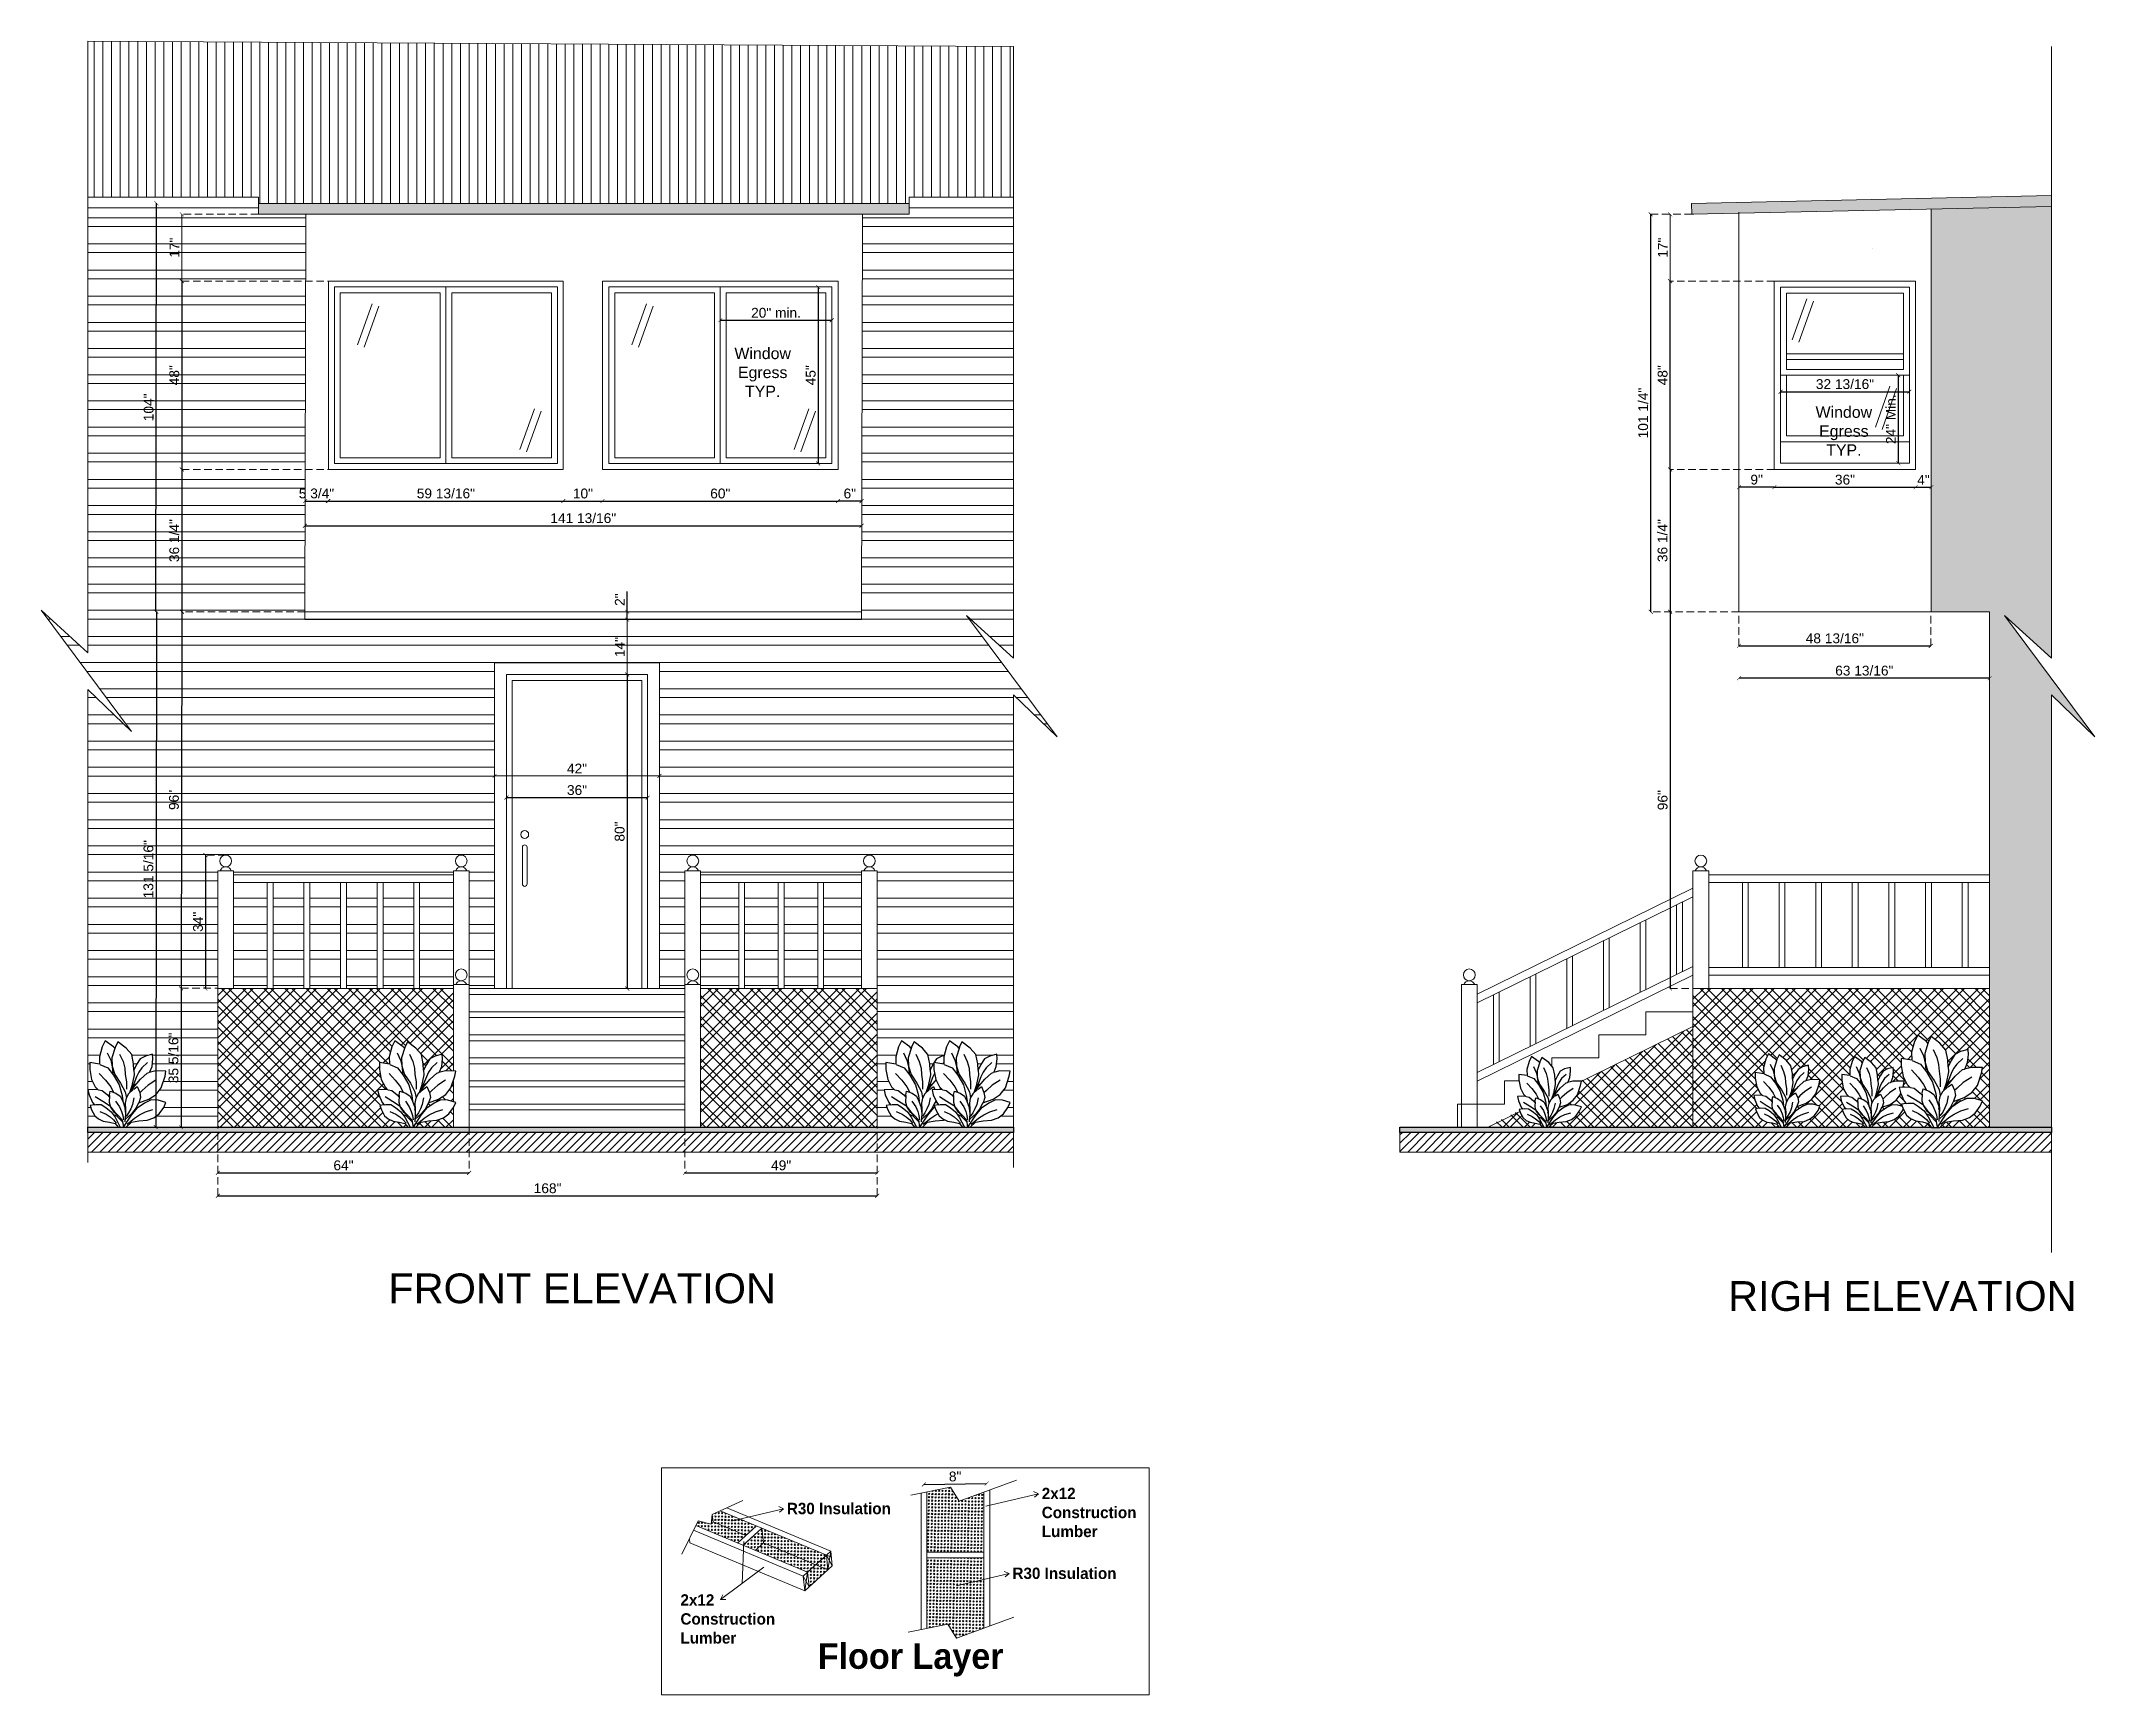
# Model space of a CAD drawing. Header units: millimetres. Extents: x 2124 to 4027, y 208 to 1400.
# Drawn here: x 3316 to 3839, y 537 to 958 of the extents above; entities that cross this region are included whole.
import ezdxf

# ---------------------------------------------------------------- set-up
doc = ezdxf.new("R2010")
doc.units = ezdxf.units.MM
doc.set_wipeout_variables(frame=1)
doc.linetypes.add('HIDDEN', pattern=[9.525, 6.35, -3.175])
doc.layers.get('0').update_dxf_attribs({"lineweight": 0})
doc.layers.add('A_vegetacion', color=251, linetype='Continuous')
for name, color, linetype, lineweight in [('ANNO-DIM', 7, 'Continuous', 0), ('ANNO-SYM', 58, 'Continuous', 0), ('ARC-CLOSETS STRUCTURE', 6, 'Continuous', 9), ('ARC-DOOR AND WINDOWS', 8, 'Continuous', 5), ('ARC-FLOOR SECTION', 1, 'Continuous', 30), ('ARC-HIDDEN LINES', 7, 'HIDDEN', 0), ('ARC-STRUCTURAL WALL', 5, 'Continuous', 20)]:
    doc.layers.add(name, color=color, linetype=linetype, lineweight=lineweight)
doc.layers.add('ARC-HATCH', color=7, linetype='Continuous', lineweight=0, true_color=0x858585)
doc.styles.get("Standard").update_dxf_attribs({"font": 'arial.ttf'})
doc.styles.add('TITTLES', font='', dxfattribs={"height": 2.9})
doc.styles.get('TITTLES').set_extended_font_data('Century Gothic', bold=True)
doc.dimstyles.new('LILI - INCHES', dxfattribs={"dimscale": 0, "dimtxt": 2.5, "dimasz": 1, "dimexe": 1.25, "dimexo": 0.625, "dimtad": 1, "dimdec": 4, "dimzin": 1, "dimlunit": 5, "dimtxsty": 'Standard', "dimblk": 'ARCHTICK', "dimcen": 2.5, "dimse1": 1, "dimse2": 1, "dimadec": 0, "dimazin": 0, "dimtfac": 1, "dimtdec": 4, "dimtmove": 0, "dimatfit": 3, "dimldrblk": 'ARCHTICK', "dimfxl": 1, "dimfrac": 2, "dimarcsym": 0})
pattern_1 = [(43.897615, (410.7737, 0), (0.84837109, -0.01632488), [0.5, -0.7]), (43.897615, (410.98576, -0.0041), (0.84837109, -0.01632488), [0.2, -1]), (43.897615, (410.77775, 0.2121), (0.84837109, -0.01632488), [0.2, -1])]

msp = doc.modelspace()

# ---------------------------------------------------------------- texts
at = {"attachment_point": 1}
for s, width, insert, char_height in [('\\pxqc;Window^JEgress\\PTYP.', 14.629457, (3492.33839, 880.33932), 2.9), ('\\pxqc;Window^JEgress\\PTYP.', 14.629457, (3767.79858, 865.37617), 2.9), ('FRONT ELEVATION ', 310.7584053, (3404.25854, 644.48598), 7.5762723), ('RIGH ELEVATION ', 310.7584053, (3745.62298, 642.53253), 7.5762723)]:
    msp.add_mtext_dynamic_manual_height_columns(s, width=width, gutter_width=37.88136, heights=[0], dxfattribs=dict(at, insert=insert, char_height=char_height))
at = {"attachment_point": 1, "style": 'TITTLES'}
for s, width, gutter_width, insert, char_height in [('R30 Insulation', 28.6036906, 14.5, (3505.81562, 586.05809), 2.9), ('2x12 \\PConstruction Lumber', 36.5863072, 14.5, (3570.76027, 589.88694), 2.9), ('R30 Insulation', 28.6036906, 14.5, (3563.29475, 569.54983), 2.9), ('2x12 \\PConstruction Lumber', 36.5863072, 14.5, (3478.70826, 562.76142), 2.9), ('Floor Layer', 69.5536673, 32.52537, (3513.66722, 550.26372), 6.5050733)]:
    msp.add_mtext_dynamic_manual_height_columns(s, width=width, gutter_width=gutter_width, heights=[0], dxfattribs=dict(at, insert=insert, char_height=char_height))

# ---------------------------------------------------------------- blocks, each defined once
blk = doc.blocks.new('_ArchTick')
at = {"color": 0, "linetype": 'ByBlock', "const_width": 0.15}
blk.add_lwpolyline([(-0.5, -0.5), (0.5, 0.5)], dxfattribs=at)
blk = doc.blocks.new('*D11')
at = {"layer": 'ANNO-DIM', "color": 0, "lineweight": -2, "transparency": 16777216}
blk.add_line((3812.24, 796.14), (3748.4, 796.14), dxfattribs=at)
at = {"layer": 'Defpoints', "color": 0, "transparency": 16777216}
for p in [(3748.4, 813.07), (3812.24, 813.07), (3748.4, 796.14)]:
    blk.add_point(p, dxfattribs=at)
at = {"layer": 'ANNO-DIM', "color": 0, "lineweight": -2, "transparency": 16777216, "rotation": 180}
blk.add_blockref('_ArchTick', (3748.4, 796.14), dxfattribs=at)
at = {"layer": 'ANNO-DIM', "color": 0, "lineweight": -2, "transparency": 16777216}
blk.add_blockref('_ArchTick', (3812.24, 796.14), dxfattribs=at)
at = {"layer": 'ANNO-DIM', "color": 0, "transparency": 16777216, "insert": (3780.32, 798.06), "char_height": 2.5, "attachment_point": 5}
blk.add_mtext('63 13/16"', dxfattribs=at)
blk = doc.blocks.new('*D12')
at = {"layer": 'ANNO-DIM', "color": 0, "lineweight": -2, "transparency": 16777216}
blk.add_line((3725.91, 813.07), (3725.91, 914.32), dxfattribs=at)
at = {"layer": 'Defpoints', "color": 0, "transparency": 16777216}
for p in [(3725.91, 914.32), (3748.4, 914.32), (3748.4, 813.07)]:
    blk.add_point(p, dxfattribs=at)
at = {"layer": 'ANNO-DIM', "color": 0, "lineweight": -2, "transparency": 16777216}
for p, rotation in [((3725.91, 914.32), 90), ((3725.91, 813.07), 270)]:
    blk.add_blockref('_ArchTick', p, dxfattribs=dict(at, rotation=rotation))
at = {"layer": 'ANNO-DIM', "color": 0, "transparency": 16777216, "insert": (3723.99, 863.69), "char_height": 2.5, "attachment_point": 5, "rotation": 90}
blk.add_mtext('101 1/4"', dxfattribs=at)
blk = doc.blocks.new('*D13')
at = {"layer": 'ANNO-DIM', "color": 0, "lineweight": -2, "transparency": 16777216}
blk.add_line((3757.4, 844.81), (3793.4, 844.81), dxfattribs=at)
at = {"layer": 'Defpoints', "color": 0, "transparency": 16777216}
for p in [(3757.4, 849.32), (3793.4, 849.32), (3793.4, 844.81)]:
    blk.add_point(p, dxfattribs=at)
at = {"layer": 'ANNO-DIM', "color": 0, "lineweight": -2, "transparency": 16777216, "rotation": 180}
blk.add_blockref('_ArchTick', (3757.4, 844.81), dxfattribs=at)
at = {"layer": 'ANNO-DIM', "color": 0, "lineweight": -2, "transparency": 16777216}
blk.add_blockref('_ArchTick', (3793.4, 844.81), dxfattribs=at)
at = {"layer": 'ANNO-DIM', "color": 0, "transparency": 16777216, "insert": (3775.4, 846.71), "char_height": 2.5, "attachment_point": 5}
blk.add_mtext('36"', dxfattribs=at)
blk = doc.blocks.new('*D14')
at = {"layer": 'ANNO-DIM', "color": 0, "lineweight": -2, "transparency": 16777216}
blk.add_line((3730.85, 849.32), (3730.85, 897.32), dxfattribs=at)
at = {"layer": 'Defpoints', "color": 0, "transparency": 16777216}
for p in [(3730.85, 897.32), (3793.4, 897.32), (3793.4, 849.32)]:
    blk.add_point(p, dxfattribs=at)
at = {"layer": 'ANNO-DIM', "color": 0, "lineweight": -2, "transparency": 16777216}
for p, rotation in [((3730.85, 897.32), 90), ((3730.85, 849.32), 270)]:
    blk.add_blockref('_ArchTick', p, dxfattribs=dict(at, rotation=rotation))
at = {"layer": 'ANNO-DIM', "color": 0, "transparency": 16777216, "insert": (3728.95, 873.32), "char_height": 2.5, "attachment_point": 5, "rotation": 90}
blk.add_mtext('48"', dxfattribs=at)
blk = doc.blocks.new('*D15')
at = {"layer": 'ANNO-DIM', "color": 0, "lineweight": -2, "transparency": 16777216}
blk.add_line((3730.85, 849.32), (3730.85, 813.07), dxfattribs=at)
at = {"layer": 'Defpoints', "color": 0, "transparency": 16777216}
for p in [(3775.4, 849.32), (3730.85, 813.07), (3748.4, 813.07)]:
    blk.add_point(p, dxfattribs=at)
at = {"layer": 'ANNO-DIM', "color": 0, "lineweight": -2, "transparency": 16777216}
for p, rotation in [((3730.85, 849.32), 90), ((3730.85, 813.07), 270)]:
    blk.add_blockref('_ArchTick', p, dxfattribs=dict(at, rotation=rotation))
at = {"layer": 'ANNO-DIM', "color": 0, "transparency": 16777216, "insert": (3728.93, 831.19), "char_height": 2.5, "attachment_point": 5, "rotation": 90}
blk.add_mtext('36 1/4"', dxfattribs=at)
blk = doc.blocks.new('*D16')
at = {"layer": 'ANNO-DIM', "color": 0, "lineweight": -2, "transparency": 16777216}
blk.add_line((3757.4, 844.81), (3748.4, 844.81), dxfattribs=at)
at = {"layer": 'Defpoints', "color": 0, "transparency": 16777216}
for p in [(3748.4, 860.63), (3757.4, 849.32), (3748.4, 844.81)]:
    blk.add_point(p, dxfattribs=at)
at = {"layer": 'ANNO-DIM', "color": 0, "lineweight": -2, "transparency": 16777216, "rotation": 180}
blk.add_blockref('_ArchTick', (3748.4, 844.81), dxfattribs=at)
at = {"layer": 'ANNO-DIM', "color": 0, "lineweight": -2, "transparency": 16777216}
blk.add_blockref('_ArchTick', (3757.4, 844.81), dxfattribs=at)
at = {"layer": 'ANNO-DIM', "color": 0, "transparency": 16777216, "insert": (3752.9, 846.71), "char_height": 2.5, "attachment_point": 5}
blk.add_mtext('9"', dxfattribs=at)
blk = doc.blocks.new('*U8')
at = {"layer": 'ARC-HATCH'}
h = blk.add_hatch(color=256, dxfattribs=at)
h.dxf.hatch_style = 1
h.paths.add_polyline_path([(0, 63.5), (2358.1, 63.5), (2358.1, 50), (0, 50)])
h = blk.add_hatch(dxfattribs=at)
h.set_pattern_fill('_USER', color=256, scale=15, angle=45, pattern_type=0)
h.set_pattern_definition([(45, (1639.474, -731.37), (-10.6066, 10.6066), [])])
h.paths.add_polyline_path([(0, 50), (2358.1, 50), (2358.1, 0), (0, 0)])
at = {"layer": 'ARC-FLOOR SECTION'}
blk.add_lwpolyline([(0, 63.5), (2358.1, 63.5), (2358.1, 50), (0, 50)], close=True, dxfattribs=at)
at = {"layer": 'ARC-HATCH'}
blk.add_lwpolyline([(0, 50), (2358.1, 50), (2358.1, 0), (0, 0)], close=True, dxfattribs=at)
blk = doc.blocks.new('*D30')
at = {"layer": 'ANNO-DIM', "color": 0, "lineweight": -2, "transparency": 16777216}
blk.add_line((3383.04, 834.98), (3524.85, 834.99), dxfattribs=at)
at = {"layer": 'Defpoints', "color": 0, "transparency": 16777216}
for p in [(3524.85, 834.99), (3383.04, 813.07), (3524.85, 813.07)]:
    blk.add_point(p, dxfattribs=at)
at = {"layer": 'ANNO-DIM', "color": 0, "lineweight": -2, "transparency": 16777216}
for p, rotation in [((3383.04, 834.98), 180.0001617493335), ((3524.85, 834.99), 0.0001617493335182156)]:
    blk.add_blockref('_ArchTick', p, dxfattribs=dict(at, rotation=rotation))
at = {"layer": 'ANNO-DIM', "color": 0, "transparency": 16777216, "insert": (3453.94, 836.9), "char_height": 2.5, "attachment_point": 5, "rotation": 0.0002}
blk.add_mtext('141 13/16"', dxfattribs=at)
blk = doc.blocks.new('*D32')
at = {"layer": 'ANNO-DIM', "color": 0, "lineweight": -2, "transparency": 16777216}
blk.add_line((3351.65, 897.32), (3351.65, 849.32), dxfattribs=at)
at = {"layer": 'Defpoints', "color": 0, "transparency": 16777216}
for p in [(3389.04, 897.32), (3351.65, 849.32), (3389.04, 849.32)]:
    blk.add_point(p, dxfattribs=at)
at = {"layer": 'ANNO-DIM', "color": 0, "lineweight": -2, "transparency": 16777216}
for p, rotation in [((3351.65, 897.32), 90), ((3351.65, 849.32), 270)]:
    blk.add_blockref('_ArchTick', p, dxfattribs=dict(at, rotation=rotation))
at = {"layer": 'ANNO-DIM', "color": 0, "transparency": 16777216, "insert": (3349.75, 873.32), "char_height": 2.5, "attachment_point": 5, "rotation": 90}
blk.add_mtext('48"', dxfattribs=at)
blk = doc.blocks.new('*D33')
at = {"layer": 'ANNO-DIM', "color": 0, "lineweight": -2, "transparency": 16777216}
blk.add_line((3351.65, 849.32), (3351.65, 813.07), dxfattribs=at)
at = {"layer": 'Defpoints', "color": 0, "transparency": 16777216}
for p in [(3389.04, 849.32), (3351.65, 813.07), (3389.04, 813.07)]:
    blk.add_point(p, dxfattribs=at)
at = {"layer": 'ANNO-DIM', "color": 0, "lineweight": -2, "transparency": 16777216}
for p, rotation in [((3351.65, 849.32), 90), ((3351.65, 813.07), 270)]:
    blk.add_blockref('_ArchTick', p, dxfattribs=dict(at, rotation=rotation))
at = {"layer": 'ANNO-DIM', "color": 0, "transparency": 16777216, "insert": (3349.74, 831.19), "char_height": 2.5, "attachment_point": 5, "rotation": 90}
blk.add_mtext('36 1/4"', dxfattribs=at)
blk = doc.blocks.new('*D34')
at = {"layer": 'ANNO-DIM', "color": 0, "lineweight": -2, "transparency": 16777216}
blk.add_line((3351.66, 813.13), (3351.47, 717.13), dxfattribs=at)
at = {"layer": 'Defpoints', "color": 0, "transparency": 16777216}
for p in [(3383.04, 813.07), (3351.47, 717.13), (3382.85, 717.07)]:
    blk.add_point(p, dxfattribs=at)
at = {"layer": 'ANNO-DIM', "color": 0, "lineweight": -2, "transparency": 16777216}
for p, rotation in [((3351.66, 813.13), 89.887273018436), ((3351.47, 717.13), 269.887273018436)]:
    blk.add_blockref('_ArchTick', p, dxfattribs=dict(at, rotation=rotation))
at = {"layer": 'ANNO-DIM', "color": 0, "transparency": 16777216, "insert": (3349.66, 765.13), "char_height": 2.5, "attachment_point": 5, "rotation": 89.8873}
blk.add_mtext('96"', dxfattribs=at)
blk = doc.blocks.new('*D35')
at = {"layer": 'ANNO-DIM', "color": 0, "lineweight": -2, "transparency": 16777216}
blk.add_line((3351.47, 717.07), (3351.47, 681.75), dxfattribs=at)
at = {"layer": 'Defpoints', "color": 0, "transparency": 16777216}
for p in [(3367.35, 717.07), (3351.47, 681.75), (3367.35, 681.75)]:
    blk.add_point(p, dxfattribs=at)
at = {"layer": 'ANNO-DIM', "color": 0, "lineweight": -2, "transparency": 16777216}
for p, rotation in [((3351.47, 717.07), 90), ((3351.47, 681.75), 270)]:
    blk.add_blockref('_ArchTick', p, dxfattribs=dict(at, rotation=rotation))
at = {"layer": 'ANNO-DIM', "color": 0, "transparency": 16777216, "insert": (3349.55, 699.41), "char_height": 2.5, "attachment_point": 5, "rotation": 90}
blk.add_mtext('35 5/16"', dxfattribs=at)
blk = doc.blocks.new('*D36')
at = {"layer": 'ANNO-DIM', "color": 0, "lineweight": -2, "transparency": 16777216}
blk.add_line((3345.18, 813.12), (3345, 681.8), dxfattribs=at)
at = {"layer": 'Defpoints', "color": 0, "transparency": 16777216}
for p in [(3383.04, 813.07), (3345, 681.8), (3382.85, 681.75)]:
    blk.add_point(p, dxfattribs=at)
at = {"layer": 'ANNO-DIM', "color": 0, "lineweight": -2, "transparency": 16777216}
for p, rotation in [((3345.18, 813.12), 89.91759143018892), ((3345, 681.8), 269.917591430189)]:
    blk.add_blockref('_ArchTick', p, dxfattribs=dict(at, rotation=rotation))
at = {"layer": 'ANNO-DIM', "color": 0, "transparency": 16777216, "insert": (3343.17, 747.47), "char_height": 2.5, "attachment_point": 5, "rotation": 89.9176}
blk.add_mtext('131 5/16"', dxfattribs=at)
blk = doc.blocks.new('*D38')
at = {"layer": 'ANNO-DIM', "color": 0, "lineweight": -2, "transparency": 16777216}
blk.add_line((3345.01, 813.15), (3345.23, 917.12), dxfattribs=at)
at = {"layer": 'Defpoints', "color": 0, "transparency": 16777216}
for p in [(3345.23, 917.12), (3383.25, 917.04), (3383.04, 813.07)]:
    blk.add_point(p, dxfattribs=at)
at = {"layer": 'ANNO-DIM', "color": 0, "lineweight": -2, "transparency": 16777216}
for p, rotation in [((3345.23, 917.12), 89.88173871828657), ((3345.01, 813.15), 269.8817387182866)]:
    blk.add_blockref('_ArchTick', p, dxfattribs=dict(at, rotation=rotation))
at = {"layer": 'ANNO-DIM', "color": 0, "transparency": 16777216, "insert": (3343.22, 865.14), "char_height": 2.5, "attachment_point": 5, "rotation": 89.8817}
blk.add_mtext('104"', dxfattribs=at)
blk = doc.blocks.new('*D39')
at = {"layer": 'ANNO-DIM', "color": 0, "lineweight": -2, "transparency": 16777216}
blk.add_line((3389.04, 841.28), (3448.85, 841.28), dxfattribs=at)
at = {"layer": 'Defpoints', "color": 0, "transparency": 16777216}
for p in [(3389.04, 849.32), (3448.85, 849.32), (3448.85, 841.28)]:
    blk.add_point(p, dxfattribs=at)
at = {"layer": 'ANNO-DIM', "color": 0, "lineweight": -2, "transparency": 16777216, "rotation": 180}
blk.add_blockref('_ArchTick', (3389.04, 841.28), dxfattribs=at)
at = {"layer": 'ANNO-DIM', "color": 0, "lineweight": -2, "transparency": 16777216}
blk.add_blockref('_ArchTick', (3448.85, 841.28), dxfattribs=at)
at = {"layer": 'ANNO-DIM', "color": 0, "transparency": 16777216, "insert": (3418.94, 843.2), "char_height": 2.5, "attachment_point": 5}
blk.add_mtext('59 13/16"', dxfattribs=at)
blk = doc.blocks.new('*D40')
at = {"layer": 'ANNO-DIM', "color": 0, "lineweight": -2, "transparency": 16777216}
blk.add_line((3448.85, 841.28), (3458.85, 841.28), dxfattribs=at)
at = {"layer": 'Defpoints', "color": 0, "transparency": 16777216}
for p in [(3448.85, 849.32), (3458.85, 849.32), (3458.85, 841.28)]:
    blk.add_point(p, dxfattribs=at)
at = {"layer": 'ANNO-DIM', "color": 0, "lineweight": -2, "transparency": 16777216, "rotation": 180}
blk.add_blockref('_ArchTick', (3448.85, 841.28), dxfattribs=at)
at = {"layer": 'ANNO-DIM', "color": 0, "lineweight": -2, "transparency": 16777216}
blk.add_blockref('_ArchTick', (3458.85, 841.28), dxfattribs=at)
at = {"layer": 'ANNO-DIM', "color": 0, "transparency": 16777216, "insert": (3453.85, 843.18), "char_height": 2.5, "attachment_point": 5}
blk.add_mtext('10"', dxfattribs=at)
blk = doc.blocks.new('*D41')
at = {"layer": 'ANNO-DIM', "color": 0, "lineweight": -2, "transparency": 16777216}
blk.add_line((3458.85, 841.28), (3518.85, 841.28), dxfattribs=at)
at = {"layer": 'Defpoints', "color": 0, "transparency": 16777216}
for p in [(3458.85, 849.32), (3518.85, 849.32), (3518.85, 841.28)]:
    blk.add_point(p, dxfattribs=at)
at = {"layer": 'ANNO-DIM', "color": 0, "lineweight": -2, "transparency": 16777216, "rotation": 180}
blk.add_blockref('_ArchTick', (3458.85, 841.28), dxfattribs=at)
at = {"layer": 'ANNO-DIM', "color": 0, "lineweight": -2, "transparency": 16777216}
blk.add_blockref('_ArchTick', (3518.85, 841.28), dxfattribs=at)
at = {"layer": 'ANNO-DIM', "color": 0, "transparency": 16777216, "insert": (3488.85, 843.18), "char_height": 2.5, "attachment_point": 5}
blk.add_mtext('60"', dxfattribs=at)
blk = doc.blocks.new('*D42')
at = {"layer": 'ANNO-DIM', "color": 0, "lineweight": -2, "transparency": 16777216}
blk.add_line((3524.85, 841.28), (3518.85, 841.28), dxfattribs=at)
at = {"layer": 'Defpoints', "color": 0, "transparency": 16777216}
for p in [(3518.85, 849.32), (3524.85, 849.32), (3518.85, 841.28)]:
    blk.add_point(p, dxfattribs=at)
at = {"layer": 'ANNO-DIM', "color": 0, "lineweight": -2, "transparency": 16777216, "rotation": 180}
blk.add_blockref('_ArchTick', (3518.85, 841.28), dxfattribs=at)
at = {"layer": 'ANNO-DIM', "color": 0, "lineweight": -2, "transparency": 16777216}
blk.add_blockref('_ArchTick', (3524.85, 841.28), dxfattribs=at)
at = {"layer": 'ANNO-DIM', "color": 0, "transparency": 16777216, "insert": (3521.85, 843.18), "char_height": 2.5, "attachment_point": 5}
blk.add_mtext('6"', dxfattribs=at)
blk = doc.blocks.new('*D43')
at = {"layer": 'ANNO-DIM', "color": 0, "lineweight": -2, "transparency": 16777216}
blk.add_line((3383.1, 841.28), (3388.85, 841.28), dxfattribs=at)
at = {"layer": 'Defpoints', "color": 0, "transparency": 16777216}
for p in [(3383.1, 849.32), (3388.85, 849.32), (3388.85, 841.28)]:
    blk.add_point(p, dxfattribs=at)
at = {"layer": 'ANNO-DIM', "color": 0, "lineweight": -2, "transparency": 16777216, "rotation": 180}
blk.add_blockref('_ArchTick', (3383.1, 841.28), dxfattribs=at)
at = {"layer": 'ANNO-DIM', "color": 0, "lineweight": -2, "transparency": 16777216}
blk.add_blockref('_ArchTick', (3388.85, 841.28), dxfattribs=at)
at = {"layer": 'ANNO-DIM', "color": 0, "transparency": 16777216, "insert": (3385.97, 843.2), "char_height": 2.5, "attachment_point": 5}
blk.add_mtext('5 3/4"', dxfattribs=at)
blk = doc.blocks.new('*D46')
at = {"layer": 'ANNO-DIM', "color": 0, "lineweight": -2, "transparency": 16777216}
blk.add_line((3360.85, 664.28), (3528.85, 664.28), dxfattribs=at)
at = {"layer": 'Defpoints', "color": 0, "transparency": 16777216}
for p in [(3360.85, 681.75), (3528.85, 681.75), (3528.85, 664.28)]:
    blk.add_point(p, dxfattribs=at)
at = {"layer": 'ANNO-DIM', "color": 0, "lineweight": -2, "transparency": 16777216, "rotation": 180}
blk.add_blockref('_ArchTick', (3360.85, 664.28), dxfattribs=at)
at = {"layer": 'ANNO-DIM', "color": 0, "lineweight": -2, "transparency": 16777216}
blk.add_blockref('_ArchTick', (3528.85, 664.28), dxfattribs=at)
at = {"layer": 'ANNO-DIM', "color": 0, "transparency": 16777216, "insert": (3444.85, 666.18), "char_height": 2.5, "attachment_point": 5}
blk.add_mtext('168"', dxfattribs=at)
blk = doc.blocks.new('*D47')
at = {"layer": 'ANNO-DIM', "color": 0, "lineweight": -2, "transparency": 16777216}
blk.add_line((3357.69, 751.07), (3357.69, 717.07), dxfattribs=at)
at = {"layer": 'Defpoints', "color": 0, "transparency": 16777216}
for p in [(3362.85, 751.07), (3357.69, 717.07), (3362.85, 717.07)]:
    blk.add_point(p, dxfattribs=at)
at = {"layer": 'ANNO-DIM', "color": 0, "lineweight": -2, "transparency": 16777216}
for p, rotation in [((3357.69, 751.07), 90), ((3357.69, 717.07), 270)]:
    blk.add_blockref('_ArchTick', p, dxfattribs=dict(at, rotation=rotation))
at = {"layer": 'ANNO-DIM', "color": 0, "transparency": 16777216, "insert": (3355.79, 734.07), "char_height": 2.5, "attachment_point": 5, "rotation": 90}
blk.add_mtext('34"', dxfattribs=at)
blk = doc.blocks.new('*D48')
at = {"layer": 'ANNO-DIM', "color": 0, "lineweight": -2, "transparency": 16777216}
blk.add_line((3360.85, 670.12), (3424.85, 670.12), dxfattribs=at)
at = {"layer": 'Defpoints', "color": 0, "transparency": 16777216}
for p in [(3360.85, 681.75), (3424.85, 681.75), (3424.85, 670.12)]:
    blk.add_point(p, dxfattribs=at)
at = {"layer": 'ANNO-DIM', "color": 0, "lineweight": -2, "transparency": 16777216, "rotation": 180}
blk.add_blockref('_ArchTick', (3360.85, 670.12), dxfattribs=at)
at = {"layer": 'ANNO-DIM', "color": 0, "lineweight": -2, "transparency": 16777216}
blk.add_blockref('_ArchTick', (3424.85, 670.12), dxfattribs=at)
at = {"layer": 'ANNO-DIM', "color": 0, "transparency": 16777216, "insert": (3392.85, 672.02), "char_height": 2.5, "attachment_point": 5}
blk.add_mtext('64"', dxfattribs=at)
blk = doc.blocks.new('*D49')
at = {"layer": 'ANNO-DIM', "color": 0, "lineweight": -2, "transparency": 16777216}
blk.add_line((3479.85, 670.12), (3528.85, 670.12), dxfattribs=at)
at = {"layer": 'Defpoints', "color": 0, "transparency": 16777216}
for p in [(3479.85, 681.75), (3528.85, 681.75), (3528.85, 670.12)]:
    blk.add_point(p, dxfattribs=at)
at = {"layer": 'ANNO-DIM', "color": 0, "lineweight": -2, "transparency": 16777216, "rotation": 180}
blk.add_blockref('_ArchTick', (3479.85, 670.12), dxfattribs=at)
at = {"layer": 'ANNO-DIM', "color": 0, "lineweight": -2, "transparency": 16777216}
blk.add_blockref('_ArchTick', (3528.85, 670.12), dxfattribs=at)
at = {"layer": 'ANNO-DIM', "color": 0, "transparency": 16777216, "insert": (3504.35, 672.02), "char_height": 2.5, "attachment_point": 5}
blk.add_mtext('49"', dxfattribs=at)
blk = doc.blocks.new('Alz-Arbusto-12')
blk.add_wipeout([(0.02, 0), (0.053, 0.031), (0.1, 0.039), (0.152, 0.043), (0.193, 0.058), (0.227, 0.083), (0.255, 0.124), (0.269, 0.155), (0.22, 0.169), (0.177, 0.17), (0.135, 0.149), (0.089, 0.118), (0.084, 0.12), (0.099, 0.152), (0.162, 0.174), (0.207, 0.205), (0.239, 0.246), (0.263, 0.318), (0.269, 0.35), (0.205, 0.351), (0.164, 0.341), (0.168, 0.345), (0.182, 0.379), (0.187, 0.426), (0.185, 0.456), (0.141, 0.444), (0.108, 0.426), (0.086, 0.392), (0.068, 0.355), (0.066, 0.396), (0.055, 0.453), (0.02, 0.494), (-0.032, 0.532), (-0.051, 0.494), (-0.058, 0.502), (-0.11, 0.54), (-0.129, 0.502), (-0.146, 0.44), (-0.145, 0.393), (-0.207, 0.403), (-0.207, 0.361), (-0.196, 0.297), (-0.172, 0.251), (-0.154, 0.233), (-0.17, 0.236), (-0.218, 0.233), (-0.211, 0.202), (-0.19, 0.154), (-0.178, 0.14), (-0.205, 0.135), (-0.195, 0.108), (-0.175, 0.072), (-0.152, 0.052), (-0.122, 0.038), (-0.083, 0.032), (-0.048, 0.023), (-0.029, 0)])
blk.add_lwpolyline([(0.02, 0), (0.053, 0.031), (0.1, 0.039), (0.152, 0.043), (0.193, 0.058), (0.227, 0.083), (0.255, 0.124), (0.269, 0.155), (0.22, 0.169), (0.177, 0.17), (0.135, 0.149), (0.089, 0.118), (0.084, 0.12), (0.099, 0.152), (0.162, 0.174), (0.207, 0.205), (0.239, 0.246), (0.263, 0.318), (0.269, 0.35), (0.205, 0.351), (0.164, 0.341), (0.168, 0.345), (0.182, 0.379), (0.187, 0.426), (0.185, 0.456), (0.141, 0.444), (0.108, 0.426), (0.086, 0.392), (0.068, 0.355), (0.066, 0.396), (0.055, 0.453), (0.02, 0.494), (-0.032, 0.532), (-0.051, 0.494), (-0.058, 0.502), (-0.11, 0.54), (-0.129, 0.502), (-0.146, 0.44), (-0.145, 0.393), (-0.207, 0.403), (-0.207, 0.361), (-0.196, 0.297), (-0.172, 0.251), (-0.154, 0.233), (-0.17, 0.236), (-0.218, 0.233), (-0.211, 0.202), (-0.19, 0.154), (-0.178, 0.14), (-0.205, 0.135), (-0.195, 0.108), (-0.175, 0.072), (-0.152, 0.052), (-0.122, 0.038), (-0.083, 0.032), (-0.048, 0.023), (-0.029, 0)], close=True)
for points in [[(-0.048, 0.497), (-0.069, 0.432), (-0.067, 0.38), (-0.05, 0.328), (-0.014, 0.275), (0.015, 0.221), (0.022, 0.184)], [(-0.143, 0.392), (-0.094, 0.371), (-0.058, 0.325), (-0.023, 0.265), (-0.005, 0.198), (0, 0.162)], [(-0.097, 0.464), (-0.076, 0.418), (-0.066, 0.376), (-0.062, 0.337), (-0.061, 0.329)], [(-0.02, 0.456), (0.001, 0.41), (0.012, 0.368), (0.015, 0.329), (0.022, 0.283), (0.022, 0.237)], [(0.154, 0.403), (0.118, 0.371), (0.1, 0.344), (0.086, 0.315), (0.069, 0.27), (0.052, 0.236)], [(-0.147, 0.336), (-0.108, 0.294), (-0.076, 0.251), (-0.058, 0.217)], [(0.068, 0.355), (0.07, 0.326), (0.056, 0.258), (0.041, 0.214)], [(0.092, 0.279), (0.073, 0.262), (0.052, 0.228)], [(0.055, 0.256), (0.055, 0.245)], [(0.056, 0.229), (0.064, 0.246), (0.11, 0.299), (0.152, 0.338), (0.163, 0.341)], [(0.068, 0.238), (0.089, 0.253), (0.105, 0.217), (0.111, 0.186), (0.1, 0.153)], [(0.206, 0.294), (0.157, 0.262), (0.121, 0.23), (0.105, 0.215)], [(-0.178, 0.14), (-0.168, 0.142), (-0.135, 0.141), (-0.106, 0.123), (-0.073, 0.096), (-0.049, 0.062), (-0.016, 0)], [(-0.172, 0.191), (-0.126, 0.163), (-0.083, 0.135), (-0.052, 0.096), (-0.023, 0.067)], [(-0.152, 0.233), (-0.13, 0.229), (-0.096, 0.201), (-0.085, 0.189)], [(-0.084, 0.197), (-0.086, 0.156), (-0.077, 0.126), (-0.058, 0.099), (-0.029, 0.074), (-0.004, 0.047), (0.003, 0.001)], [(-0.084, 0.2), (-0.079, 0.225), (-0.043, 0.212), (-0.016, 0.193), (-0.001, 0.162), (0.013, 0.123), (0.016, 0.081), (0.013, 0.034)], [(-0.045, 0.162), (-0.021, 0.127), (-0.009, 0.099), (-0.001, 0.073), (0.003, 0.045)], [(0.016, 0.122), (0.012, 0.108)], [(0.065, 0.236), (0.035, 0.209), (0.02, 0.181), (0.014, 0.149), (0.017, 0.11), (0.016, 0.073), (0.015, 0.073)], [(0.068, 0.184), (0.06, 0.142), (0.049, 0.114), (0.036, 0.089), (0.02, 0.067)], [(-0.143, 0.099), (-0.105, 0.082), (-0.08, 0.064), (-0.059, 0.046), (-0.041, 0.025)], [(-0.063, 0.081), (-0.04, 0.072), (-0.002, 0.033)], [(0.005, 0), (0.054, 0.075)], [(0.084, 0.12), (0.054, 0.084), (0.019, 0.052)], [(0.026, 0.018), (0.072, 0.057), (0.104, 0.078), (0.142, 0.096), (0.188, 0.11)], [(0.054, 0.075), (0.089, 0.118)]]:
    blk.add_lwpolyline(points)
blk = doc.blocks.new('A$C4913c41c')
at = {"layer": 'A_vegetacion', "xscale": 1.140165020658458, "yscale": 1.140165020658458, "zscale": 1.140165020658458}
blk.add_blockref('Alz-Arbusto-12', (-0.307, 0), dxfattribs=at)
blk = doc.blocks.new('*D52')
at = {"layer": 'ANNO-DIM', "color": 0, "lineweight": -2, "transparency": 16777216}
blk.add_line((3730.85, 813.07), (3730.85, 717.07), dxfattribs=at)
at = {"layer": 'Defpoints', "color": 0, "transparency": 16777216}
for p in [(3748.4, 813.07), (3730.85, 717.07), (3748.4, 717.07)]:
    blk.add_point(p, dxfattribs=at)
at = {"layer": 'ANNO-DIM', "color": 0, "lineweight": -2, "transparency": 16777216}
for p, rotation in [((3730.85, 813.07), 90), ((3730.85, 717.07), 270)]:
    blk.add_blockref('_ArchTick', p, dxfattribs=dict(at, rotation=rotation))
at = {"layer": 'ANNO-DIM', "color": 0, "transparency": 16777216, "insert": (3728.95, 765.07), "char_height": 2.5, "attachment_point": 5, "rotation": 90}
blk.add_mtext('96"', dxfattribs=at)
blk = doc.blocks.new('*D53')
at = {"layer": 'ANNO-DIM', "color": 0, "lineweight": -2, "transparency": 16777216}
blk.add_line((3793.4, 844.81), (3797.4, 844.81), dxfattribs=at)
at = {"layer": 'Defpoints', "color": 0, "transparency": 16777216}
for p in [(3793.4, 849.32), (3797.4, 849.32), (3797.4, 844.81)]:
    blk.add_point(p, dxfattribs=at)
at = {"layer": 'ANNO-DIM', "color": 0, "lineweight": -2, "transparency": 16777216, "rotation": 180}
blk.add_blockref('_ArchTick', (3793.4, 844.81), dxfattribs=at)
at = {"layer": 'ANNO-DIM', "color": 0, "lineweight": -2, "transparency": 16777216}
blk.add_blockref('_ArchTick', (3797.4, 844.81), dxfattribs=at)
at = {"layer": 'ANNO-DIM', "color": 0, "transparency": 16777216, "insert": (3795.4, 846.68), "char_height": 2.5, "attachment_point": 5}
blk.add_mtext('4"', dxfattribs=at)
blk = doc.blocks.new('*D54')
at = {"layer": 'ANNO-DIM', "color": 0, "lineweight": -2, "transparency": 16777216}
blk.add_line((3465.13, 797.07), (3465.13, 717.07), dxfattribs=at)
at = {"layer": 'Defpoints', "color": 0, "transparency": 16777216}
for p in [(3465.74, 797.07), (3465.13, 717.07), (3465.74, 717.07)]:
    blk.add_point(p, dxfattribs=at)
at = {"layer": 'ANNO-DIM', "color": 0, "lineweight": -2, "transparency": 16777216}
for p, rotation in [((3465.13, 797.07), 90), ((3465.13, 717.07), 270)]:
    blk.add_blockref('_ArchTick', p, dxfattribs=dict(at, rotation=rotation))
at = {"layer": 'ANNO-DIM', "color": 0, "transparency": 16777216, "insert": (3463.22, 757.07), "char_height": 2.5, "attachment_point": 5, "rotation": 90}
blk.add_mtext('80"', dxfattribs=at)
blk = doc.blocks.new('*D55')
at = {"layer": 'ANNO-DIM', "color": 0, "lineweight": -2, "transparency": 16777216}
blk.add_line((3434.35, 765.72), (3470.35, 765.72), dxfattribs=at)
at = {"layer": 'Defpoints', "color": 0, "transparency": 16777216}
for p in [(3434.35, 764.9), (3470.35, 765.72), (3470.35, 764.9)]:
    blk.add_point(p, dxfattribs=at)
at = {"layer": 'ANNO-DIM', "color": 0, "lineweight": -2, "transparency": 16777216, "rotation": 180}
blk.add_blockref('_ArchTick', (3434.35, 765.72), dxfattribs=at)
at = {"layer": 'ANNO-DIM', "color": 0, "lineweight": -2, "transparency": 16777216}
blk.add_blockref('_ArchTick', (3470.35, 765.72), dxfattribs=at)
at = {"layer": 'ANNO-DIM', "color": 0, "transparency": 16777216, "insert": (3452.35, 767.62), "char_height": 2.5, "attachment_point": 5}
blk.add_mtext('36"', dxfattribs=at)
blk = doc.blocks.new('*D58')
at = {"layer": 'ANNO-DIM', "color": 0, "lineweight": -2, "transparency": 16777216}
for p, q in [((3465.13, 813.07), (3465.13, 818.23)), ((3465.13, 811.07), (3465.13, 813.07))]:
    blk.add_line(p, q, dxfattribs=at)
at = {"layer": 'Defpoints', "color": 0, "transparency": 16777216}
for p in [(3465.13, 813.07), (3465.74, 813.07), (3465.74, 811.07)]:
    blk.add_point(p, dxfattribs=at)
at = {"layer": 'ANNO-DIM', "color": 0, "lineweight": -2, "transparency": 16777216}
for p, rotation in [((3465.13, 813.07), 90), ((3465.13, 811.07), 270)]:
    blk.add_blockref('_ArchTick', p, dxfattribs=dict(at, rotation=rotation))
at = {"layer": 'ANNO-DIM', "color": 0, "transparency": 16777216, "insert": (3463.25, 816.15), "char_height": 2.5, "attachment_point": 5, "rotation": 90}
blk.add_mtext('2"', dxfattribs=at)
blk = doc.blocks.new('*U59')
at = {"layer": 'ARC-HATCH'}
h = blk.add_hatch(color=256, dxfattribs=at)
h.dxf.hatch_style = 1
h.paths.add_polyline_path([(0, 63.5), (1659.6, 63.5), (1659.6, 50), (0, 50)])
h = blk.add_hatch(dxfattribs=at)
h.set_pattern_fill('_USER', color=256, scale=15, angle=45, pattern_type=0)
h.set_pattern_definition([(45, (941.015, -731.37), (-10.6066, 10.6066), [])])
h.paths.add_polyline_path([(0, 50), (1659.6, 50), (1659.6, 0), (0, 0)])
at = {"layer": 'ARC-FLOOR SECTION'}
blk.add_lwpolyline([(0, 63.5), (1659.6, 63.5), (1659.6, 50), (0, 50)], close=True, dxfattribs=at)
at = {"layer": 'ARC-HATCH'}
blk.add_lwpolyline([(0, 50), (1659.6, 50), (1659.6, 0), (0, 0)], close=True, dxfattribs=at)
blk = doc.blocks.new('*D164')
at = {"color": 0, "lineweight": -2, "transparency": 16777216}
blk.add_line((3540.72, 590.74), (3556.72, 590.98), dxfattribs=at)
at = {"layer": 'Defpoints', "color": 0, "transparency": 16777216}
for p in [(3540.75, 588.53), (3556.72, 590.98), (3556.75, 588.78)]:
    blk.add_point(p, dxfattribs=at)
at = {"color": 0, "lineweight": -2, "transparency": 16777216}
for p, rotation in [((3540.72, 590.74), 180.872048013081), ((3556.72, 590.98), 0.8720480130809886)]:
    blk.add_blockref('_ArchTick', p, dxfattribs=dict(at, rotation=rotation))
at = {"color": 0, "transparency": 16777216, "insert": (3548.69, 592.76), "char_height": 2.5, "attachment_point": 5, "rotation": 0.872}
blk.add_mtext('8"', dxfattribs=at)
blk = doc.blocks.new('*D165')
at = {"color": 0, "lineweight": -2, "transparency": 16777216}
blk.add_line((3748.4, 804.37), (3797.24, 804.37), dxfattribs=at)
at = {"layer": 'Defpoints', "color": 0, "transparency": 16777216}
for p in [(3748.4, 804.37), (3797.24, 804.37), (3797.24, 804.37)]:
    blk.add_point(p, dxfattribs=at)
at = {"color": 0, "lineweight": -2, "transparency": 16777216, "rotation": 180}
blk.add_blockref('_ArchTick', (3748.4, 804.37), dxfattribs=at)
at = {"color": 0, "lineweight": -2, "transparency": 16777216}
blk.add_blockref('_ArchTick', (3797.24, 804.37), dxfattribs=at)
at = {"color": 0, "transparency": 16777216, "insert": (3772.82, 806.29), "char_height": 2.5, "attachment_point": 5}
blk.add_mtext('48 13/16"', dxfattribs=at)
blk = doc.blocks.new('*D239')
at = {"layer": 'ANNO-DIM', "color": 0, "lineweight": -2, "transparency": 16777216}
blk.add_line((3488.85, 887.32), (3517.25, 887.32), dxfattribs=at)
at = {"layer": 'Defpoints', "color": 0, "transparency": 16777216}
for p in [(3488.85, 884.37), (3517.25, 887.32), (3517.25, 884.37)]:
    blk.add_point(p, dxfattribs=at)
at = {"layer": 'ANNO-DIM', "color": 0, "lineweight": -2, "transparency": 16777216, "rotation": 180}
blk.add_blockref('_ArchTick', (3488.85, 887.32), dxfattribs=at)
at = {"layer": 'ANNO-DIM', "color": 0, "lineweight": -2, "transparency": 16777216}
blk.add_blockref('_ArchTick', (3517.25, 887.32), dxfattribs=at)
at = {"layer": 'ANNO-DIM', "color": 0, "transparency": 16777216, "insert": (3503.05, 889.22), "char_height": 2.5, "attachment_point": 5}
blk.add_mtext('20" min.', dxfattribs=at)
blk = doc.blocks.new('*D240')
at = {"layer": 'ANNO-DIM', "color": 0, "lineweight": -2, "transparency": 16777216}
blk.add_line((3513.79, 895.82), (3513.79, 850.82), dxfattribs=at)
at = {"layer": 'Defpoints', "color": 0, "transparency": 16777216}
for p in [(3503.05, 895.82), (3503.05, 850.82), (3513.79, 850.82)]:
    blk.add_point(p, dxfattribs=at)
at = {"layer": 'ANNO-DIM', "color": 0, "lineweight": -2, "transparency": 16777216}
for p, rotation in [((3513.79, 895.82), 90), ((3513.79, 850.82), 270)]:
    blk.add_blockref('_ArchTick', p, dxfattribs=dict(at, rotation=rotation))
at = {"layer": 'ANNO-DIM', "color": 0, "transparency": 16777216, "insert": (3511.9, 873.32), "char_height": 2.5, "attachment_point": 5, "rotation": 90}
blk.add_mtext('45"', dxfattribs=at)
blk = doc.blocks.new('*D241')
at = {"layer": 'ANNO-DIM', "color": 0, "lineweight": -2, "transparency": 16777216}
blk.add_line((3788.99, 873.32), (3788.99, 850.91), dxfattribs=at)
at = {"layer": 'Defpoints', "color": 0, "transparency": 16777216}
for p in [(3787.74, 873.32), (3787.74, 850.91), (3788.99, 850.91)]:
    blk.add_point(p, dxfattribs=at)
at = {"layer": 'ANNO-DIM', "color": 0, "lineweight": -2, "transparency": 16777216}
for p, rotation in [((3788.99, 873.32), 90), ((3788.99, 850.91), 270)]:
    blk.add_blockref('_ArchTick', p, dxfattribs=dict(at, rotation=rotation))
at = {"layer": 'ANNO-DIM', "color": 0, "transparency": 16777216, "insert": (3787.1, 862.11), "char_height": 2.5, "attachment_point": 5, "rotation": 90}
blk.add_mtext('24" Min.', dxfattribs=at)
blk = doc.blocks.new('*D242')
at = {"layer": 'ANNO-DIM', "color": 0, "lineweight": -2, "transparency": 16777216}
blk.add_line((3758.99, 869.13), (3791.8, 869.13), dxfattribs=at)
at = {"layer": 'Defpoints', "color": 0, "transparency": 16777216}
for p in [(3791.8, 869.13), (3758.99, 850.91), (3791.8, 850.91)]:
    blk.add_point(p, dxfattribs=at)
at = {"layer": 'ANNO-DIM', "color": 0, "lineweight": -2, "transparency": 16777216, "rotation": 180}
blk.add_blockref('_ArchTick', (3758.99, 869.13), dxfattribs=at)
at = {"layer": 'ANNO-DIM', "color": 0, "lineweight": -2, "transparency": 16777216}
blk.add_blockref('_ArchTick', (3791.8, 869.13), dxfattribs=at)
at = {"layer": 'ANNO-DIM', "color": 0, "transparency": 16777216, "insert": (3775.4, 871.05), "char_height": 2.5, "attachment_point": 5}
blk.add_mtext('32 13/16"', dxfattribs=at)

# ---------------------------------------------------------------- dimensions: what is measured, and where the dimension line sits
dim = msp.add_linear_dim(base=(3797.23937, 804.36724), p1=(3748.39606, 804.36724), p2=(3797.23937, 804.36724), dimstyle='LILI - INCHES', override={"dimpost": '"'})
dim.commit()
dim.dimension.update_dxf_attribs({"geometry": '*D165', "text_midpoint": (3772.81772, 806.28573)})
dim = msp.add_aligned_dim(p1=(3540.75107, 588.53391), p2=(3556.75107, 588.77745), distance=2.20739, text='8"', dimstyle='LILI - INCHES', override={"dimpost": '"'})
dim.commit()
dim.dimension.update_dxf_attribs({"geometry": '*D164', "text_midpoint": (3548.68854, 592.76402)})
at = {"layer": 'ANNO-DIM'}
for p1, p2, distance, picture, middle in [((3383.03792, 813.06761), (3383.25253, 917.04276), 38.02369, '*D38', (3343.22019, 865.13759)), ((3389.03792, 897.31761), (3389.03792, 849.31761), -37.38409, '*D32', (3349.75239, 873.31761)), ((3389.03792, 849.31761), (3389.03792, 813.06761), -37.38409, '*D33', (3349.73534, 831.19261)), ((3383.03791, 813.06721), (3524.84904, 813.06761), 21.91746, '*D30', (3453.94341, 836.90335)), ((3465.73862, 811.06721), (3465.73862, 813.06761), 0.61283, '*D58', (3463.24567, 816.15066)), ((3383.03792, 813.06761), (3382.84904, 717.06761), -31.37783, '*D34', (3349.66428, 765.13309)), ((3748.39606, 813.06761), (3748.39606, 717.06761), -17.54273, '*D52', (3728.9519, 765.06761)), ((3465.73862, 797.06761), (3465.73862, 717.06761), -0.61283, '*D54', (3463.22436, 757.06761)), ((3434.34904, 764.90351), (3470.34904, 764.90351), 0.81644, '*D55', (3452.34904, 767.62224)), ((3362.84904, 751.06935), (3362.84904, 717.06761), -5.16037, '*D47', (3355.78638, 734.06848)), ((3360.84904, 681.74878), (3528.84904, 681.74878), -17.47002, '*D46', (3444.84904, 666.1802)), ((3360.84904, 681.74878), (3424.84904, 681.74878), -11.62796, '*D48', (3392.84904, 672.02226)), ((3479.84904, 681.74878), (3528.84904, 681.74878), -11.62796, '*D49', (3504.34904, 672.02226))]:
    dim = msp.add_aligned_dim(p1=p1, p2=p2, distance=distance, dimstyle='LILI - INCHES', override={"dimpost": '"'}, dxfattribs=at)
    dim.commit()
    dim.dimension.update_dxf_attribs({"geometry": picture, "text_midpoint": middle})
for p1, p2, distance in [((3389.03792, 897.31761), (3389.03792, 914.31761), 37.38409), ((3730.85333, 897.31761), (3730.85333, 914.31761), 0), ((3465.73862, 797.06761), (3465.73862, 811.06721), 0.61283), ((3431.34904, 770.34383), (3473.34904, 770.34383), 0.90808)]:
    msp.add_aligned_dim(p1=p1, p2=p2, distance=distance, dimstyle='LILI - INCHES', override={"dimpost": '<>"'}, dxfattribs=at).render()
for base, p1, p2, picture, middle in [((3725.91024, 914.31761), (3748.39606, 813.06761), (3748.39606, 914.31761), '*D12', (3723.99261, 863.69261)), ((3513.79326, 850.81761), (3503.05182, 895.81761), (3503.05182, 850.81761), '*D240', (3511.89694, 873.31761)), ((3730.85333, 897.31761), (3793.39606, 849.31761), (3793.39606, 897.31761), '*D14', (3728.9519, 873.31761)), ((3730.85333, 813.06761), (3775.39606, 849.31761), (3748.39606, 813.06761), '*D15', (3728.93484, 831.19261))]:
    dim = msp.add_linear_dim(base=base, p1=p1, p2=p2, angle=90, dimstyle='LILI - INCHES', override={"dimpost": '"'}, dxfattribs=at)
    dim.commit()
    dim.dimension.update_dxf_attribs({"geometry": picture, "text_midpoint": middle})
dim = msp.add_linear_dim(base=(3517.2546, 887.31751), p1=(3488.84904, 884.37133), p2=(3517.2546, 884.37133), text='20" min.', dimstyle='LILI - INCHES', override={"dimpost": '"'}, dxfattribs=at)
dim.commit()
dim.dimension.update_dxf_attribs({"geometry": '*D239', "text_midpoint": (3503.05182, 889.21894)})
for base, p1, p2, picture, middle in [((3791.80163, 869.12756), (3758.9905, 850.91205), (3791.80163, 850.91205), '*D242', (3775.39606, 871.04605)), ((3748.39606, 844.80942), (3757.39606, 849.31761), (3748.39606, 860.63144), '*D16', (3752.89606, 846.71085)), ((3448.84904, 841.28), (3389.03792, 849.31761), (3448.84904, 849.31761), '*D39', (3418.94348, 843.19848)), ((3518.84904, 841.28), (3458.84904, 849.31761), (3518.84904, 849.31761), '*D41', (3488.84904, 843.18143)), ((3793.39606, 844.80942), (3757.39606, 849.31761), (3793.39606, 849.31761), '*D13', (3775.39606, 846.7117)), ((3748.39606, 796.14184), (3812.23937, 813.06761), (3748.39606, 813.06761), '*D11', (3780.31772, 798.06032))]:
    dim = msp.add_linear_dim(base=base, p1=p1, p2=p2, dimstyle='LILI - INCHES', override={"dimpost": '"'}, dxfattribs=at)
    dim.commit()
    dim.dimension.update_dxf_attribs({"geometry": picture, "text_midpoint": middle})
dim = msp.add_linear_dim(base=(3788.98513, 850.91205), p1=(3787.73707, 873.31761), p2=(3787.73707, 850.91205), angle=90, text='24" Min.', dimstyle='LILI - INCHES', override={"dimpost": '"'}, dxfattribs=at)
dim.commit()
dim.dimension.update_dxf_attribs({"geometry": '*D241', "text_midpoint": (3787.10417, 862.11483)})
for base, p1, p2, picture, middle in [((3388.84904, 841.28), (3383.09904, 849.31761), (3388.84904, 849.31761), '*D43', (3385.97404, 841.28)), ((3458.84904, 841.28), (3448.84904, 849.31761), (3458.84904, 849.31761), '*D40', (3453.84904, 841.28)), ((3518.84904, 841.28), (3524.84904, 849.31761), (3518.84904, 849.31761), '*D42', (3521.84904, 841.28))]:
    dim = msp.add_linear_dim(base=base, p1=p1, p2=p2, dimstyle='LILI - INCHES', override={"dimpost": '"'}, dxfattribs=at)
    dim.commit()
    dim.dimension.update_dxf_attribs({"geometry": picture, "text_midpoint": middle, "dimtype": 160})
dim = msp.add_linear_dim(base=(3797.39606, 844.80942), p1=(3793.39606, 849.31761), p2=(3797.39606, 849.31761), angle=0, dimstyle='LILI - INCHES', override={"dimpost": '"'}, dxfattribs=at)
dim.commit()
dim.dimension.update_dxf_attribs({"geometry": '*D53', "text_midpoint": (3795.39606, 844.80942), "dimtype": 161})

# ---------------------------------------------------------------- hatches: boundary and pattern name
h = msp.add_hatch()
h.set_pattern_fill('GOST_GLASS', color=256, scale=0.1, angle=-1.102385)
h.set_pattern_definition(pattern_1)
h.paths.add_polyline_path([(3541.50107, 554.05045), (3546.79403, 555.12049), (3549.02451, 551.53669), (3556.00107, 554.10629), (3556.00107, 571.99881), (3541.50107, 571.99881)])
h.paths.add_polyline_path([(3549.71989, 586.46396), (3547.48941, 590.04776), (3541.50107, 588.83715), (3541.50107, 573.49881), (3556.00107, 573.49881), (3556.00107, 588.77745)])
h = msp.add_hatch()
h.set_pattern_fill('GOST_GLASS', color=256, scale=0.1, angle=-1.102385)
h.set_pattern_definition(pattern_1)
h.paths.add_polyline_path([(3499.46519, 579.60049), (3499.87038, 575.84363), (3513.17345, 570.26857), (3515.87493, 572.72348)])
h.paths.add_polyline_path([(3499.46519, 579.60049), (3494.67844, 575.25063), (3497.78511, 573.94869), (3499.87038, 575.84363)])
h.paths.add_polyline_path([(3499.87038, 575.84363), (3497.78511, 573.94869), (3511.08818, 568.37362), (3513.17345, 570.26857)])
h.paths.add_polyline_path([(3513.17345, 570.26857), (3511.08818, 568.37362), (3511.49338, 564.61676), (3516.28013, 568.96662)])
h.paths.add_polyline_path([(3515.87493, 572.72348), (3513.17345, 570.26857), (3516.28013, 568.96662)])
h.paths.add_polyline_path([(3498.08176, 580.18026), (3488.86305, 584.04365), (3486.80922, 583.11085), (3487.01181, 581.23242), (3495.38028, 577.72535)])
h.paths.add_polyline_path([(3487.01181, 581.23242), (3486.80922, 583.11085), (3486.56789, 580.64076), (3483.22901, 581.44609), (3482.66193, 580.28653), (3493.29501, 575.8304), (3495.38028, 577.72535)])
at = {"layer": 'ARC-DOOR AND WINDOWS'}
h = msp.add_hatch(dxfattribs=at)
h.set_pattern_fill('ANSI31', color=256, scale=0.7, angle=45)
h.paths.add_polyline_path([(3563.55745, 957.1066), (3327.7467, 958.4566), (3327.7467, 918.71342), (3370.97117, 918.71342), (3370.97117, 917.04276), (3536.97117, 917.04276), (3536.97117, 918.71342), (3563.55745, 918.71342)])
at = {"layer": 'ARC-HATCH', "true_color": 0xcbc5af}
h = msp.add_hatch(dxfattribs=at)
h.set_pattern_fill('ANSI32', color=9, scale=0.7, angle=315)
h.paths.add_polyline_path([(3563.55745, 791.87473), (3574.64796, 781.23006), (3551.61381, 812.13634), (3563.55745, 801.26586), (3563.55745, 915.98828), (3536.97117, 915.98828), (3536.97117, 917.04276), (3371.16005, 917.04276), (3371.16005, 915.98828), (3327.7467, 915.98828), (3327.7467, 802.61586), (3315.80306, 813.48634), (3338.83722, 782.58005), (3327.7467, 793.22473), (3327.7467, 681.74878), (3360.84904, 681.74878), (3360.84904, 717.06761), (3360.84904, 747.06935), (3361.43483, 747.06935, -0.317837245), (3362.84904, 748.06935, -0.414213562), (3361.34904, 749.56935, -1), (3364.34904, 749.56935, -0.414213562), (3362.84904, 748.06935, -0.317837245), (3364.26325, 747.06935), (3364.84904, 747.06935), (3364.84904, 746.06935), (3420.84904, 746.06935), (3420.84904, 747.06935), (3421.43483, 747.06935, -0.317837245), (3422.84904, 748.06935, -0.414213562), (3421.34904, 749.56935, -1), (3424.34904, 749.56935, -0.414213562), (3422.84904, 748.06935, -0.317837245), (3424.26325, 747.06935), (3424.84904, 747.06935), (3424.84904, 718.06761), (3424.84904, 717.06761), (3431.34904, 717.06761), (3431.34904, 800.06761), (3473.34904, 800.06761), (3473.34904, 717.06761), (3479.84904, 717.06761), (3479.84904, 718.06761), (3479.84904, 747.06935), (3480.43483, 747.06935, -0.317837245), (3481.84904, 748.06935, -0.414213562), (3480.34904, 749.56935, -1), (3483.34904, 749.56935, -0.414213562), (3481.84904, 748.06935, -0.317837245), (3483.26325, 747.06935), (3483.84904, 747.06935), (3483.84904, 746.06935), (3524.84904, 746.06935), (3524.84904, 747.06935), (3525.43483, 747.06935, -0.317837245), (3526.84904, 748.06935, -0.414213562), (3525.34904, 749.56935, -1), (3528.34904, 749.56935, -0.414213562), (3526.84904, 748.06935, -0.317837245), (3528.26325, 747.06935), (3528.84904, 747.06935), (3528.84904, 717.06761), (3528.84904, 681.74878), (3563.55745, 681.74878)])
h.paths.add_polyline_path([(3524.84904, 813.06761), (3525.06365, 914.31761), (3383.25253, 914.31761), (3383.03792, 813.06761)], flags=16)
h.paths.add_polyline_path([(3518.84904, 849.31761), (3458.84904, 849.31761), (3458.84904, 897.31761), (3518.84904, 897.31761)], flags=0)
h.paths.add_polyline_path([(3487.50339, 854.11761), (3464.84904, 854.11761), (3464.84904, 892.51761), (3487.50339, 892.51761)], flags=0)
h.paths.add_polyline_path([(3448.84904, 849.31761), (3389.03792, 849.31761), (3389.03792, 897.31761), (3448.84904, 897.31761)], flags=0)
h.paths.add_polyline_path([(3442.84904, 854.11761), (3420.08998, 854.11761), (3420.08998, 892.51761), (3442.84904, 892.51761)], flags=0)
h.paths.add_polyline_path([(3417.50339, 854.11761), (3394.84904, 854.11761), (3394.84904, 892.51761), (3417.50339, 892.51761)], flags=0)
h.paths.add_polyline_path([(3524.84904, 744.06935), (3515.1557, 744.06935), (3515.1557, 717.06761), (3524.84904, 717.06761)], flags=17)
h.paths.add_polyline_path([(3513.68237, 744.06935), (3505.08571, 744.06935), (3505.08571, 717.06761), (3513.68237, 717.06761)], flags=17)
h.paths.add_polyline_path([(3503.61237, 744.06935), (3495.01571, 744.06935), (3495.01571, 717.06761), (3503.61237, 717.06761)], flags=17)
h.paths.add_polyline_path([(3493.54237, 744.06935), (3483.84904, 744.06935), (3483.84904, 718.06761), (3483.84904, 717.06761), (3493.54237, 717.06761)], flags=17)
h.paths.add_polyline_path([(3420.84904, 744.06935), (3412.25237, 744.06935), (3412.25237, 717.06761), (3420.84904, 717.06761), (3420.84904, 718.06761)], flags=17)
h.paths.add_polyline_path([(3410.77904, 744.06935), (3402.91904, 744.06935), (3402.91904, 717.06761), (3410.77904, 717.06761)], flags=17)
h.paths.add_polyline_path([(3401.44571, 744.06935), (3393.58571, 744.06935), (3393.58571, 717.06761), (3401.44571, 717.06761)], flags=17)
h.paths.add_polyline_path([(3392.11237, 744.06935), (3384.25237, 744.06935), (3384.25237, 717.06761), (3392.11237, 717.06761)], flags=17)
h.paths.add_polyline_path([(3382.77904, 744.06935), (3374.91904, 744.06935), (3374.91904, 717.06761), (3382.77904, 717.06761)], flags=17)
h.paths.add_polyline_path([(3373.44571, 744.06935), (3364.84904, 744.06935), (3364.84904, 717.06761), (3373.44571, 717.06761)], flags=17)
h.paths.add_polyline_path([(3536.97117, 917.04276), (3371.16005, 917.04276), (3371.16005, 915.98828), (3371.16005, 914.31761), (3536.97117, 914.31761)], flags=17)
at = {"layer": 'ARC-HATCH', "true_color": 0xbfbfbf}
h = msp.add_hatch(color=9, dxfattribs=at)
h.dxf.hatch_style = 1
h.paths.add_polyline_path([(3371.16005, 914.31761), (3536.97117, 914.31761), (3536.97117, 917.04276), (3371.16005, 917.04276)])
h.paths.add_polyline_path([(3827.99105, 916.34503), (3736.39606, 914.31761), (3736.33497, 917.04305), (3827.99105, 919.09766)])
h = msp.add_hatch(color=9, dxfattribs=at)
h.dxf.hatch_style = 1
h.paths.add_polyline_path([(3827.99105, 916.34503), (3797.39606, 915.66782), (3797.39606, 813.06761), (3812.23937, 813.06761), (3812.23937, 717.06761), (3812.23937, 681.74878), (3827.99105, 681.74878), (3827.99105, 791.87473), (3839.08156, 781.23006), (3816.0474, 812.13634), (3827.99105, 801.26586)])
at = {"layer": 'ARC-HATCH'}
h = msp.add_hatch(dxfattribs=at)
h.set_pattern_fill('ANSI32', color=256, scale=0.4)
h.paths.add_polyline_path([(3483.84904, 681.74878), (3528.84904, 681.74878), (3528.84904, 717.06761), (3483.84904, 717.06761)])
h.paths.add_polyline_path([(3360.84904, 681.74878), (3420.84904, 681.74878), (3420.84904, 717.06761), (3360.84904, 717.06761)])
h = msp.add_hatch(dxfattribs=at)
h.set_pattern_fill('ANSI32', color=256, scale=0.4, angle=90)
h.paths.add_polyline_path([(3483.84904, 681.74878), (3528.84904, 681.74878), (3528.84904, 717.06761), (3483.84904, 717.06761)])
h.paths.add_polyline_path([(3360.84904, 681.74878), (3420.84904, 681.74878), (3420.84904, 717.06761), (3360.84904, 717.06761)])
h = msp.add_hatch(dxfattribs=at)
h.set_pattern_fill('ANSI32', color=256, scale=0.4)
h.set_pattern_definition([(45, (252.8265, 0), (-2.694077, 2.694077), []), (45, (254.6226, 0), (-2.694077, 2.694077), [])])
h.paths.add_polyline_path([(3736.67557, 681.74878), (3812.23937, 681.74878), (3812.23937, 717.06761), (3736.67557, 717.06761)])
h = msp.add_hatch(dxfattribs=at)
h.set_pattern_fill('ANSI32', color=256, scale=0.4, angle=90)
h.set_pattern_definition([(135, (252.8265, 0), (-2.694077, -2.694077), []), (135, (252.8265, 1.796), (-2.694077, -2.694077), [])])
h.paths.add_polyline_path([(3736.67557, 681.74878), (3812.23937, 681.74878), (3812.23937, 717.06761), (3736.67557, 717.06761)])
h = msp.add_hatch(dxfattribs=at)
h.set_pattern_fill('ANSI32', color=256, scale=0.4)
h.paths.add_polyline_path([(3736.67557, 707.36504), (3684.45496, 681.74878), (3670.56734, 681.74878), (3736.67557, 681.74878)])
h = msp.add_hatch(dxfattribs=at)
h.set_pattern_fill('ANSI32', color=256, scale=0.4, angle=90)
h.paths.add_polyline_path([(3736.67557, 707.36504), (3684.45496, 682.08002), (3684.45496, 681.74878), (3736.67557, 681.74878)])

# ---------------------------------------------------------------- linework, layer by layer
for p, q in [((3734.39606, 914.31761), (3734.39606, 914.31761)), ((3782.38474, 905.53636), (3782.38474, 905.53636)), ((3549.71989, 586.46396), (3564.35943, 591.856)), ((3486.80922, 583.11085), (3494.62725, 586.6616)), ((3537.39075, 588.0062), (3547.48941, 590.04776)), ((3547.48941, 590.04776), (3549.71989, 586.46396)), ((3556.54213, 585.20795), (3569.91111, 588.38093)), ((3569.91111, 588.38093), (3568.68339, 588.91185)), ((3569.91111, 588.38093), (3568.86751, 587.53442)), ((3479.0842, 572.97089), (3483.22901, 581.44609)), ((3483.22901, 581.44609), (3486.56789, 580.64076)), ((3486.56789, 580.64076), (3486.80922, 583.11085)), ((3486.80922, 583.11085), (3487.01181, 581.23242)), ((3487.01181, 581.23242), (3495.38028, 577.72535)), ((3488.86305, 584.04365), (3517.15155, 572.18847)), ((3490.55101, 584.81027), (3516.98504, 573.73227)), ((3491.59748, 581.3791), (3504.96645, 584.55208)), ((3504.96645, 584.55208), (3503.73874, 585.083)), ((3504.96645, 584.55208), (3503.92285, 583.70557)), ((3481.00454, 576.89755), (3481.11496, 575.87377)), ((3481.11496, 575.87377), (3510.38327, 563.60797)), ((3482.06367, 579.06323), (3509.97807, 567.36483)), ((3482.06367, 579.06323), (3509.97807, 567.36483)), ((3482.06367, 579.06323), (3509.97807, 567.36483)), ((3482.66193, 580.28653), (3511.08818, 568.37362)), ((3493.29501, 575.8304), (3498.08176, 580.18026)), ((3494.4287, 565.54085), (3494.8322, 576.17317)), ((3494.67844, 575.25063), (3499.46519, 579.60049)), ((3497.78511, 573.94869), (3499.87038, 575.84363)), ((3499.46519, 579.60049), (3499.87038, 575.84363)), ((3499.87038, 575.84363), (3516.28013, 568.96662)), ((3511.08818, 568.37362), (3515.87493, 572.72348)), ((3516.98504, 573.73227), (3515.87493, 572.72348)), ((3515.87493, 572.72348), (3516.28013, 568.96662)), ((3515.87493, 572.72348), (3517.39024, 569.97541)), ((3516.28013, 568.96662), (3516.98504, 573.73227)), ((3516.98504, 573.73227), (3517.39024, 569.97541)), ((3499.95365, 569.62425), (3488.90374, 561.45744)), ((3511.08818, 568.37362), (3509.97807, 567.36483)), ((3509.97807, 567.36483), (3510.38327, 563.60797)), ((3509.97807, 567.36483), (3511.49338, 564.61676)), ((3509.97807, 567.36483), (3510.38327, 563.60797)), ((3510.38327, 563.60797), (3517.39024, 569.97541)), ((3510.38327, 563.60797), (3511.08818, 568.37362)), ((3511.08818, 568.37362), (3511.49338, 564.61676)), ((3516.28013, 568.96662), (3517.39024, 569.97541)), ((3549.07661, 564.87084), (3562.44558, 568.04382)), ((3562.44558, 568.04382), (3561.21787, 568.57474)), ((3562.44558, 568.04382), (3561.40198, 567.19731)), ((3488.90374, 561.45744), (3489.53122, 562.6457)), ((3488.90374, 561.45744), (3490.24132, 561.45115)), ((3511.49338, 564.61676), (3510.38327, 563.60797)), ((3536.69537, 553.07892), (3546.79403, 555.12049)), ((3546.79403, 555.12049), (3549.02451, 551.53669)), ((3549.02451, 551.53669), (3563.66405, 556.92872))]:
    msp.add_line(p, q)
for points in [[(3797.39606, 915.66435), (3797.39606, 813.06761), (3812.23937, 813.06761), (3812.23937, 717.06761)], [(3540.00107, 553.74721), (3540.00107, 588.53391)], [(3541.50107, 588.83715), (3541.50107, 554.05045)], [(3556.00107, 554.10629), (3556.00107, 588.77745)], [(3557.50107, 589.32993), (3557.50107, 554.65877)], [(3541.50107, 573.49881), (3556.00107, 573.49881)], [(3556.00107, 571.99881), (3541.50107, 571.99881)]]:
    msp.add_lwpolyline(points)
msp.add_lwpolyline([(3473.90815, 594.93847), (3598.08273, 594.93847), (3598.08273, 537.11521), (3473.90815, 537.11521)], close=True)
at = {"layer": 'ANNO-SYM', "color": 7}
for points in [[(3563.55745, 957.1066), (3563.55745, 801.26586), (3551.61381, 812.13634), (3574.64796, 781.23006), (3563.55745, 791.87473), (3563.55745, 671.49015)], [(3827.99105, 957.1066), (3827.99105, 801.26586), (3816.0474, 812.13634), (3839.08156, 781.23006), (3827.99105, 791.87473), (3827.99105, 649.82179)]]:
    msp.add_lwpolyline(points, dxfattribs=at)
at = {"layer": 'ARC-CLOSETS STRUCTURE'}
for points in [[(3383.03792, 813.06761), (3524.84904, 813.06761), (3525.06365, 914.31761), (3383.25253, 914.31761), (3383.03792, 813.06761)], [(3748.39606, 914.83323), (3748.39606, 813.06761), (3797.39606, 813.06761), (3797.39606, 915.66782)], [(3360.84904, 681.74878), (3360.84904, 717.06761), (3420.84904, 717.06761), (3420.84904, 681.74878)], [(3483.84904, 681.74878), (3483.84904, 717.06761), (3528.84904, 717.06761), (3528.84904, 681.74878)], [(3736.67557, 681.74878), (3736.67557, 717.06761), (3812.23937, 717.06761), (3812.23937, 681.74878)]]:
    msp.add_lwpolyline(points, dxfattribs=at)
at = {"layer": 'ARC-DOOR AND WINDOWS'}
for p, q in [((3473.34904, 800.06761), (3431.34904, 800.06761)), ((3431.34904, 800.06761), (3431.34904, 717.06761)), ((3473.34904, 717.06761), (3473.34904, 800.06761))]:
    msp.add_line(p, q, dxfattribs=at)
for points in [[(3327.7467, 918.71342), (3371.16005, 918.71342), (3371.16005, 917.04276), (3536.97117, 917.04276), (3536.97117, 918.71342), (3563.55745, 918.71342), (3563.55745, 957.1066), (3327.7467, 958.4566)], [(3371.16005, 915.98828), (3327.7467, 915.98828), (3327.7467, 918.71342), (3371.16005, 918.71342)], [(3536.97117, 915.98828), (3563.55745, 915.98828), (3563.55745, 918.71342), (3536.97117, 918.71342)], [(3389.03792, 897.31761), (3448.84904, 897.31761), (3448.84904, 849.31761), (3389.03792, 849.31761)], [(3390.53792, 895.81761), (3447.34904, 895.81761), (3447.34904, 850.81761), (3390.53792, 850.81761)], [(3390.53792, 850.81761), (3418.94348, 850.81761), (3418.94348, 895.81761), (3390.53792, 895.81761)], [(3447.34904, 850.81761), (3418.94348, 850.81761), (3418.94348, 895.81761), (3447.34904, 895.81761)], [(3458.84904, 897.31761), (3518.84904, 897.31761), (3518.84904, 849.31761), (3458.84904, 849.31761)], [(3460.44348, 850.81761), (3488.84904, 850.81761), (3488.84904, 895.81761), (3460.44348, 895.81761)], [(3517.2546, 850.81761), (3488.84904, 850.81761), (3488.84904, 895.81761), (3517.2546, 895.81761)], [(3758.9905, 850.91205), (3791.80163, 850.91205), (3791.80163, 895.72317), (3758.9905, 895.72317)], [(3758.9905, 873.31761), (3791.80163, 873.31761), (3791.80163, 895.72317), (3758.9905, 895.72317)], [(3392.03792, 852.31761), (3417.44348, 852.31761), (3417.44348, 894.31761), (3392.03792, 894.31761)], [(3445.84904, 852.31761), (3420.44348, 852.31761), (3420.44348, 894.31761), (3445.84904, 894.31761)], [(3461.94348, 852.31761), (3487.34904, 852.31761), (3487.34904, 894.31761), (3461.94348, 894.31761)], [(3515.7546, 852.31761), (3490.34904, 852.31761), (3490.34904, 894.31761), (3515.7546, 894.31761)], [(3760.4905, 874.81761), (3790.30163, 874.81761), (3790.30163, 894.22317), (3760.4905, 894.22317)], [(3374.91904, 717.06761), (3373.44571, 717.06761), (3373.44571, 744.06935), (3374.91904, 744.06935)], [(3384.25237, 717.06761), (3382.77904, 717.06761), (3382.77904, 744.06935), (3384.25237, 744.06935)], [(3392.11237, 717.06761), (3393.58571, 717.06761), (3393.58571, 744.06935), (3392.11237, 744.06935)], [(3401.44571, 717.06761), (3402.91904, 717.06761), (3402.91904, 744.06935), (3401.44571, 744.06935)], [(3410.77904, 717.06761), (3412.25237, 717.06761), (3412.25237, 744.06935), (3410.77904, 744.06935)], [(3493.54237, 717.06761), (3495.01571, 717.06761), (3495.01571, 744.06935), (3493.54237, 744.06935)], [(3503.61237, 717.06761), (3505.08571, 717.06761), (3505.08571, 744.06935), (3503.61237, 744.06935)], [(3513.68237, 717.06761), (3515.1557, 717.06761), (3515.1557, 744.06935), (3513.68237, 744.06935)], [(3750.74557, 722.47019), (3749.27223, 722.47019), (3749.27223, 744.06935), (3750.74557, 744.06935)], [(3760.0789, 722.47019), (3758.60557, 722.47019), (3758.60557, 744.06935), (3760.0789, 744.06935)], [(3767.9389, 722.47019), (3769.41223, 722.47019), (3769.41223, 744.06935), (3767.9389, 744.06935)], [(3777.27223, 722.47019), (3778.74557, 722.47019), (3778.74557, 744.06935), (3777.27223, 744.06935)], [(3786.60557, 722.47019), (3788.0789, 722.47019), (3788.0789, 744.06935), (3786.60557, 744.06935)], [(3797.41223, 722.47019), (3795.9389, 722.47019), (3795.9389, 744.06935), (3797.41223, 744.06935)], [(3806.74557, 722.47019), (3805.27223, 722.47019), (3805.27223, 744.06935), (3806.74557, 744.06935)]]:
    msp.add_lwpolyline(points, close=True, dxfattribs=at)
for points in [[(3757.39606, 849.31761), (3793.39606, 849.31761), (3793.39606, 897.31761), (3757.39606, 897.31761), (3757.39606, 849.31761)], [(3396.44236, 881.0933), (3400.14338, 891.52062)], [(3398.13628, 880.49207), (3401.8373, 890.91939)], [(3466.34792, 881.0933), (3470.04895, 891.52062)], [(3468.04184, 880.49207), (3471.74286, 890.91939)], [(3761.95768, 882.37423), (3765.6587, 892.80155)], [(3763.6516, 881.773), (3767.35262, 892.20032)], [(3758.9905, 878.80311), (3758.9905, 856.39755), (3791.80163, 856.39755), (3791.80163, 878.80311)], [(3790.30163, 878.80311), (3760.4905, 878.80311)], [(3790.30163, 874.86782), (3790.30163, 877.30311), (3760.4905, 877.30311), (3760.4905, 874.86782)], [(3760.4905, 873.36782), (3760.4905, 857.89755), (3790.30163, 857.89755), (3790.30163, 873.36782)], [(3783.16528, 860.0933), (3786.8663, 870.52062)], [(3784.8592, 859.49207), (3788.56022, 869.91939)], [(3437.80982, 854.37142), (3441.51084, 864.79874)], [(3439.50374, 853.77019), (3443.20476, 864.19751)], [(3507.71539, 854.37142), (3511.41641, 864.79874)], [(3509.4093, 853.77019), (3513.11032, 864.19751)], [(3470.34904, 717.06761), (3470.34904, 797.06761), (3434.34904, 797.06761), (3434.34904, 717.06761)], [(3364.84904, 717.06761), (3364.84904, 747.06935), (3360.84904, 747.06935), (3360.84904, 717.06761)], [(3364.84904, 746.06935), (3420.84904, 746.06935)], [(3364.84904, 744.06935), (3420.84904, 744.06935)], [(3424.84904, 718.06761), (3424.84904, 747.06935), (3420.84904, 747.06935), (3420.84904, 718.06761)], [(3483.84904, 718.06761), (3483.84904, 747.06935), (3479.84904, 747.06935), (3479.84904, 718.06761)], [(3483.84904, 746.06935), (3524.84904, 746.06935)], [(3483.84904, 744.06935), (3524.84904, 744.06935)], [(3528.84904, 717.06761), (3528.84904, 747.06935), (3524.84904, 747.06935), (3524.84904, 717.06761)], [(3740.67557, 717.06761), (3740.67557, 747.06935), (3736.67557, 747.06935), (3736.67557, 717.06761)], [(3740.67557, 746.06935), (3812.23937, 746.06935)], [(3740.67557, 744.06935), (3812.23937, 744.06935)], [(3736.67557, 742.66423), (3681.67557, 715.68457)], [(3736.67557, 740.43656), (3681.67557, 713.4569)], [(3732.5149, 720.63005), (3732.5149, 738.39558)], [(3733.98823, 739.11831), (3733.98823, 721.35278)], [(3723.18156, 716.05169), (3723.18156, 733.81722)], [(3724.6549, 734.53994), (3724.6549, 716.77441)], [(3713.84823, 711.47332), (3713.84823, 729.23885)], [(3715.32156, 729.96158), (3715.32156, 712.19605)], [(3736.67557, 722.67102), (3681.67557, 695.69136)], [(3704.5149, 706.89495), (3704.5149, 724.66048)], [(3705.98823, 725.38321), (3705.98823, 707.61768)], [(3740.67557, 722.47019), (3812.23937, 722.47019)], [(3424.84904, 681.74878), (3424.84904, 718.06761), (3420.84904, 718.06761), (3420.84904, 681.74878)], [(3424.84904, 717.06761), (3479.84904, 717.06761)], [(3483.84904, 681.74878), (3483.84904, 718.06761), (3479.84904, 718.06761), (3479.84904, 681.74878)], [(3681.67557, 681.74878), (3681.67557, 718.06761), (3677.67557, 718.06761), (3677.67557, 681.74878)], [(3736.67557, 720.44335), (3681.67557, 693.46369)], [(3695.18156, 702.31659), (3695.18156, 720.08212)], [(3696.6549, 720.80485), (3696.6549, 703.03931)], [(3740.67557, 720.47019), (3812.23937, 720.47019)], [(3424.84904, 715.56761), (3479.84904, 715.56761)], [(3685.84823, 697.73822), (3685.84823, 715.50375)], [(3687.32156, 716.22648), (3687.32156, 698.46095)], [(3479.84904, 711.18114), (3424.84904, 711.18114)], [(3479.84904, 709.68114), (3424.84904, 709.68114)], [(3670.56734, 681.74878), (3676.67557, 681.74878), (3676.67557, 687.63525), (3688.67557, 687.63525), (3688.67557, 693.52173), (3700.67557, 693.52173), (3700.67557, 699.4082), (3712.67557, 699.4082), (3712.67557, 705.29467), (3724.67557, 705.29467), (3724.67557, 711.18114), (3736.67557, 711.18114)], [(3736.67557, 707.36504), (3684.45496, 681.74878)], [(3479.84904, 705.29467), (3424.84904, 705.29467)], [(3479.84904, 703.79467), (3424.84904, 703.79467)], [(3479.84904, 699.4082), (3424.84904, 699.4082)], [(3479.84904, 697.9082), (3424.84904, 697.9082)], [(3479.84904, 693.52173), (3424.84904, 693.52173)], [(3479.84904, 692.02173), (3424.84904, 692.02173)], [(3479.84904, 687.63525), (3424.84904, 687.63525)], [(3479.84904, 686.13525), (3424.84904, 686.13525)]]:
    msp.add_lwpolyline(points, dxfattribs=at)
for centre in [(3362.84904, 749.56935), (3422.84904, 749.56935), (3481.84904, 749.56935), (3526.84904, 749.56935), (3738.67557, 749.56935), (3422.84904, 720.56761), (3481.84904, 720.56761), (3679.67557, 720.56761)]:
    msp.add_circle(centre, 1.5, dxfattribs=at)
for centre in [(3362.84904, 746.56935), (3422.84904, 746.56935), (3481.84904, 746.56935), (3526.84904, 746.56935), (3738.67557, 746.56935), (3422.84904, 717.56761), (3481.84904, 717.56761), (3679.67557, 717.56761)]:
    msp.add_arc(centre, 1.5, 19.4712206, 160.5287794, dxfattribs=at)
at = {"layer": 'ARC-HATCH'}
for points in [[(3383.03791, 813.06721), (3383.03791, 811.06721), (3524.8448, 811.06721), (3524.84904, 813.06761)], [(3468.84904, 717.06761), (3468.84904, 795.56761), (3435.84904, 795.56761), (3435.84904, 717.06761)]]:
    msp.add_lwpolyline(points, dxfattribs=at)
msp.add_lwpolyline([(3439.02054, 753.67714), (3439.02054, 753.67714, -0.414213562), (3439.62174, 753.07594), (3439.62174, 743.71571, -0.414213562), (3439.02054, 743.11451, -0.414213562), (3438.41935, 743.71571), (3438.41935, 753.07594, -0.414213562)], format="xyb", close=True, dxfattribs=at)
msp.add_circle((3439.02054, 756.31761), 1.00655, dxfattribs=at)
at = {"layer": 'ARC-HIDDEN LINES', "ltscale": 0.3}
for points in [[(3371.16005, 914.31761), (3351.65383, 914.31761)], [(3736.39606, 914.31761), (3725.91024, 914.31761)], [(3351.65383, 897.31761), (3389.03792, 897.31761)], [(3757.39606, 897.31761), (3730.85333, 897.31761)], [(3351.65383, 849.31761), (3389.03792, 849.31761)], [(3757.39606, 849.31761), (3730.85333, 849.31761)], [(3383.03791, 813.06721), (3351.72204, 813.06721)], [(3748.39606, 813.06761), (3725.91024, 813.06761)], [(3748.39606, 804.36724), (3748.39606, 813.06761)], [(3797.23937, 804.36724), (3797.23937, 813.06761)], [(3362.84904, 751.06935), (3357.68867, 751.06935)], [(3351.47127, 717.12935), (3360.84904, 717.12935)], [(3730.85333, 717.06761), (3736.67557, 717.06761)], [(3360.84904, 664.27877), (3360.84904, 681.74878)], [(3424.84904, 681.74878), (3424.84904, 670.12082)], [(3479.84904, 681.74878), (3479.84904, 670.12082)]]:
    msp.add_lwpolyline(points, dxfattribs=at)
at = {"layer": 'ARC-STRUCTURAL WALL'}
for points in [[(3371.16005, 914.31761), (3536.97117, 914.31761), (3536.97117, 917.04276), (3371.16005, 917.04276)], [(3827.99105, 916.34503), (3736.39606, 914.31761), (3736.33497, 917.04305), (3827.99105, 919.09766)]]:
    msp.add_lwpolyline(points, close=True, dxfattribs=at)
msp.add_lwpolyline([(3736.39606, 914.31761), (3736.89606, 914.31761)], dxfattribs=at)

# ---------------------------------------------------------------- block references
at = {"xscale": 0.1, "yscale": 0.1, "zscale": 0.1}
msp.add_blockref('*U59', (3662.02622, 675.39879), dxfattribs=at)

msp.set_redraw_order([(e.dxf.handle, doc.entitydb.next_handle()) for e in msp.query("TEXT MTEXT ATTDEF DIMENSION ARC_DIMENSION")])  # texts and dimensions are drawn at this point

# ---------------------------------------------------------------- next in the draw order: block references
at = {"layer": 'ARC-HATCH'}
for p, xscale, yscale, zscale in [((3347.63378, 681.74878), 35.80682549011598, 35.80682549011598, 35.80682549011598), ((3708.24977, 681.74878), 29.31374755585083, 29.31374755585083, 29.31374755585083), ((3769.02883, 681.74878), 30.33659149224465, 30.33659149224465, 30.33659149224465), ((3790.5105, 681.74878), 29.31374755585083, 29.31374755585083, 29.31374755585083)]:
    msp.add_blockref('A$C4913c41c', p, dxfattribs=dict(at, xscale=xscale, yscale=yscale, zscale=zscale))

# ---------------------------------------------------------------- next in the draw order: linework, layer by layer
at = {"layer": 'ANNO-SYM', "color": 7}
msp.add_lwpolyline([(3327.7467, 958.4566), (3327.7467, 802.61586), (3315.80306, 813.48634), (3338.83722, 782.58005), (3327.7467, 793.22473), (3327.7467, 672.76443)], dxfattribs=at)

# ---------------------------------------------------------------- next in the draw order: block references
at = {"xscale": 0.1, "yscale": 0.1, "zscale": 0.1}
msp.add_blockref('*U8', (3327.7467, 675.39879), dxfattribs=at)
at = {"layer": 'ARC-HATCH', "xscale": 38.15788105039427, "yscale": 38.15788105039427, "zscale": 38.15788105039427}
msp.add_blockref('A$C4913c41c', (3810.43886, 681.70782), dxfattribs=at)

# ---------------------------------------------------------------- next in the draw order: dimensions: what is measured, and where the dimension line sits
at = {"layer": 'ANNO-DIM'}
for p1, p2, distance, picture, middle in [((3383.03792, 813.06761), (3382.84904, 681.74878), -37.85347, '*D36', (3343.17156, 747.4654)), ((3367.34904, 717.06761), (3367.34904, 681.74878), -15.88167, '*D35', (3349.54889, 699.4082))]:
    dim = msp.add_aligned_dim(p1=p1, p2=p2, distance=distance, dimstyle='LILI - INCHES', override={"dimpost": '"'}, dxfattribs=at)
    dim.commit()
    dim.dimension.update_dxf_attribs({"geometry": picture, "text_midpoint": middle})

# ---------------------------------------------------------------- next in the draw order: block references
at = {"layer": 'ARC-HATCH', "xscale": 35.80682549011598, "yscale": 35.80682549011598, "zscale": 35.80682549011598}
for p in [(3421.45112, 681.74878), (3550.50711, 681.74878)]:
    msp.add_blockref('A$C4913c41c', p, dxfattribs=at)

# ---------------------------------------------------------------- next in the draw order: linework, layer by layer
at = {"layer": 'ARC-HIDDEN LINES', "ltscale": 0.3}
msp.add_lwpolyline([(3528.84904, 664.27877), (3528.84904, 681.74878)], dxfattribs=at)

# ---------------------------------------------------------------- next in the draw order: block references
at = {"layer": 'ARC-HATCH', "xscale": 35.80682549011598, "yscale": 35.80682549011598, "zscale": 35.80682549011598}
msp.add_blockref('A$C4913c41c', (3562.73245, 681.74878), dxfattribs=at)

doc.saveas('drawing.dxf')
